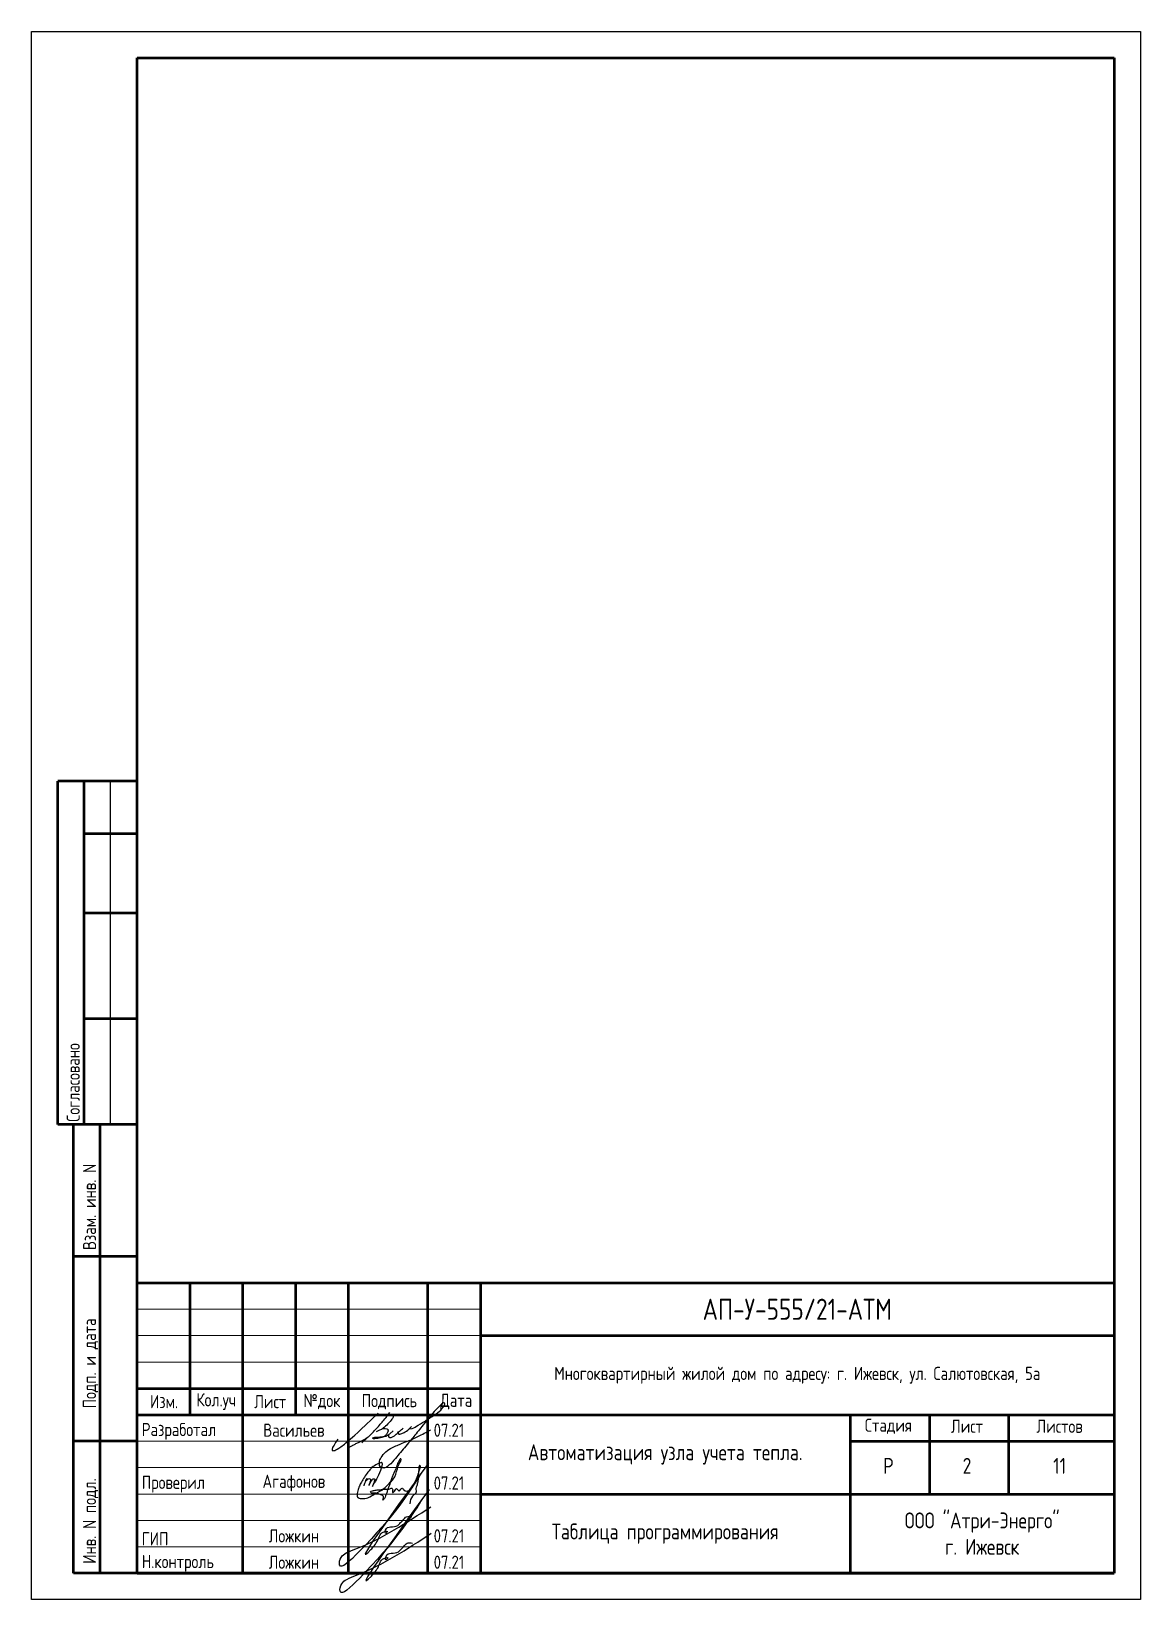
# Model space of a CAD drawing. Header units: millimetres. Extents: x -24312 to 142424, y -11214 to -5274.
# Drawn here: x 88385 to 92585, y -11214 to -5274 of the extents above; entities that cross this region are included whole.
import ezdxf
from ezdxf.enums import TextEntityAlignment as Align

# ---------------------------------------------------------------- set-up
doc = ezdxf.new("R2010")
doc.units = ezdxf.units.MM
doc.linetypes.add('K5LT_BASIC', pattern=[0])
doc.layers.get('0').update_dxf_attribs({"color": 250})
doc.layers.add('0_Ном._пера__1', color=7, linetype='Continuous', lineweight=5)
doc.layers.add('0_Ном._пера__4', color=7, linetype='Continuous', lineweight=50)
doc.styles.add('ГОСТ 2.304', font='')
doc.styles.get('ГОСТ 2.304').set_extended_font_data('GOST 2.304 type A')

msp = doc.modelspace()

# ---------------------------------------------------------------- texts
at = {"style": 'ГОСТ 2.304'}
for s, height, p in [('АП-У-555/21-АТМ', 80, (91285.282, -10113.68)), ('Изм.', 50, (88887.712, -10463.627)), ('Кол.уч', 50, (89085.282, -10463.68)), ('Лист', 50, (89289.543, -10463.627)), ('№док', 50, (89485.551, -10463.627)), ('Подпись', 50, (89740.818, -10463.627)), ('Дата', 50, (89993.806, -10463.627)), ('Стадия', 50, (91630.253, -10556.954)), ('Лист', 50, (91927.821, -10556.954)), ('Листов', 50, (92278.527, -10556.954)), ('Р', 60, (91630.253, -10706.954)), ('2', 60, (91927.821, -10706.954)), ('11', 60, (92278.527, -10706.954))]:
    msp.add_text(s, height=height, dxfattribs=at).set_placement(p, align=Align.MIDDLE)
at = {"insert": (91285.282, -10363.68), "char_height": 50, "width": 2400, "attachment_point": 5, "line_spacing_factor": 0.9, "style": 'ГОСТ 2.304'}
msp.add_mtext('\\pxqc;{\\C0;Многоквартирный жилой дом по адресу: г. Ижевск, ул. Салютовская, 5а}', dxfattribs=at)
at = {"char_height": 50, "style": 'ГОСТ 2.304'}
for s, insert, attachment_point in [('\\A1;Разработал', (88803.394, -10608.042), 7), ('\\A1;Васильев', (89379.309, -10572.006), 5), ('\\A1;07.21', (89908.571, -10597.006), 7), ('\\A1;Проверил', (88803.394, -10808.042), 7), ('\\A1;Агафонов', (89379.309, -10772.006), 5), ('\\A1;07.21', (89908.571, -10797.006), 7), ('\\A1;ГИП', (88803.394, -11008.042), 7), ('\\A1;Ложкин', (89379.309, -10972.006), 5), ('\\A1;07.21', (89908.571, -10997.006), 7), ('\\A1;Н.контроль', (88803.394, -11108.042), 7), ('\\A1;Ложкин', (89379.309, -11072.006), 5), ('\\A1;07.21', (89908.571, -11097.006), 7)]:
    msp.add_mtext(s, dxfattribs=dict(at, insert=insert, attachment_point=attachment_point))
at = {"char_height": 60, "attachment_point": 5, "style": 'ГОСТ 2.304'}
for s, insert, width in [('\\pxsm1;Автоматизация узла учета тепла.', (90785.282, -10663.68), 1400), ('{\\C7;Таблица программирования}', (90785.282, -10963.68), 1400), ('\\pxsm1;ООО "Атри-Энерго"\\Pг. Ижевск', (91985.282, -10963.68), 1000)]:
    msp.add_mtext(s, dxfattribs=dict(at, insert=insert, width=width))
at = {"layer": '0_Ном._пера__1', "color": 7, "linetype": 'Continuous', "lineweight": 20, "style": 'ГОСТ 2.304'}
for s, p in [('Согласовано', (88568.701, -9403.68)), ('Взам. инв. N', (88630.328, -9889.389)), ('Подп. и дата', (88630.328, -10489.389)), ('Инв. N подл.', (88630.328, -11077.993))]:
    msp.add_text(s, height=50, rotation=90, dxfattribs=at).set_placement(p)

# ---------------------------------------------------------------- blocks, each defined once
blk = doc.blocks.new('A$C4EB2491E')
at = {"ltscale": 0.3}
for points, degree in [([(361.5, 183.4), (381.3, 185), (389.7, 193.7), (434.5, 217.9), (480.1, 249.9), (509.4, 268.7), (528.9, 296), (527, 304.4), (518, 306.4), (483.9, 271.2), (458.1, 240.3), (424.4, 199.1), (403.8, 174.8), (381.3, 144.9), (364.7, 126.9), (338.2, 94), (313.1, 65.6), (291.8, 38.8), (256.2, 0.2), (235.9, -2), (219.5, 9.4), (221, 31.2), (230.9, 55.2), (258.2, 82.9), (287.4, 99), (310.2, 107.5), (332.2, 118.7), (371.4, 132), (398.9, 145.6), (441, 167.4), (461.8, 179)], 3), ([(27.1, 135.1), (9.8, 108.2), (0.4, 94), (-1.3, 80.9), (6.8, 79.5), (27.9, 87.6), (74.6, 124.3), (122.7, 168.5), (215.6, 255.7)], 3), ([(74.6, 124.3), (72.2, 108.6), (72.4, 98.1), (76.1, 96.1), (89.5, 102), (100.2, 108.1), (115.8, 115.4), (130.9, 123.4), (140.4, 128.8), (153.1, 134.6), (165.8, 143.2), (180.7, 154.9), (191.4, 166.4), (212.4, 189.3), (230.2, 210.9), (245.8, 226.5), (261.4, 248.7), (269.4, 259.9)], 3), ([(258.3, 244.4), (279.4, 253.3), (286.7, 246.5), (285.7, 236.5), (284.3, 234.1), (269.6, 212.7), (240.6, 188), (237.7, 184.6), (233.8, 180.9), (205.5, 169.7)], 3), ([(237.7, 184.6), (256.2, 184.1), (261.1, 181.2), (262.3, 174.3), (259.1, 163.6), (248.7, 149.5), (235.5, 142.7), (206.2, 136.1), (192.6, 134.9), (187.2, 140), (194.5, 142.7), (205.3, 144.1), (214.3, 144.4), (231.4, 145.4), (245.7, 147.3), (260.4, 151), (285.7, 173.4)], 3), ([(264.3, 156.1), (261.1, 142.7), (272.8, 141.2), (287.4, 146.8), (295, 153.4), (312, 169), (324, 179.9), (332.5, 185.3), (332.6, 185.6)], 3), ([(307.2, 164.5), (310.6, 157.3), (316, 157.3), (325.7, 160.2), (340.4, 167.6), (357.9, 178.5), (371.6, 193.9)], 3), ([(165.8, 143.2), (139.5, 117.4)], 1)]:
    blk.add_open_spline(points, degree=degree, dxfattribs=at)
blk = doc.blocks.new('A$C0EED4A08')
at = {"lineweight": -2}
blk.add_open_spline([(20.7, 61.2), (21.7, 64.7), (23.4, 71.3), (32.8, 94.2), (24.5, 74.4), (32, 84), (36.5, 87.6), (43.7, 84.6), (42.1, 76.2), (40, 71.5), (35.2, 58.6), (40.1, 68.6), (41.9, 72.9), (45.2, 77.8), (48.5, 81.4), (50.9, 86.6), (59.3, 86), (55.6, 79.5), (55.4, 74.5), (52.8, 68.5), (51.8, 64), (48, 55.7), (54.5, 70.4), (59.7, 74.5), (64.6, 83.8), (72.5, 102.5), (95.3, 150.3), (62.6, 134.7), (50, 127.5), (39.9, 115.2), (29.1, 103.7), (19.8, 87.5), (9.7, 71.6), (2.3, 55.7), (-2.1, 40.8), (-5.4, 21.3), (15, 16.1), (36.5, 18.9), (59.8, 37.2), (88.3, 47.9), (105.1, 69.4), (127.4, 87), (133.6, 115.2), (140.2, 136.7), (150.7, 149.9), (145.6, 155.7), (141.5, 147.9), (138.2, 143.1), (134.1, 133.3), (131, 120.9), (123.3, 108.6), (118.7, 94.1), (113.6, 81.6), (109.9, 69.5), (105.8, 57.7), (100.9, 47), (98.7, 35.8), (93.4, 26.3), (92.6, 18.9), (82.4, 8.9), (91.8, 24.9), (78.5, 31), (67.6, 34.1), (56.4, 38.1), (47.5, 34.5), (39.3, 42), (50, 43.8), (55.7, 45.7), (62.2, 46.5), (68.8, 48.5), (76.6, 47.1), (84, 50.5), (92.3, 49.4), (99.6, 50.2), (107.9, 48.5), (114.2, 56.5), (120.1, 50.1), (118.9, 44.9), (117.9, 33.5), (126.9, 45.4), (132.3, 54.2), (136.9, 47.7), (141.6, 41), (146.3, 48.9), (152, 56.8), (157.2, 46), (170.6, 40.8), (188.8, 54.4), (195.8, 75.5), (206.7, 97.8), (210.2, 112.3), (216.6, 130.9), (210.3, 131.2), (208.9, 126.4), (209.7, 121.1), (208.4, 112.7), (208, 103.5), (208.5, 90), (205.7, 76.5), (202.8, 62.8), (197.5, 51.3), (203, 35.6), (181.6, 25), (179.5, 9.6), (178.2, 0)], degree=3, knots=[0, 0, 0, 0, 14.167194, 26.890754, 35.314392, 41.71436, 48.403337, 54.150711, 59.523492, 69.993822, 76.883495, 83.397454, 89.57598, 94.081517, 100.137054, 104.648788, 110.534043, 115.493961, 121.373327, 126.797914, 133.938197, 137.532955, 146.786799, 157.755729, 165.260393, 175.818679, 226.056962, 240.336611, 262.561771, 272.876484, 287.353537, 309.903384, 328.55104, 344.088105, 361.577216, 378.236769, 391.917028, 414.769459, 443.718804, 478.129909, 503.813264, 524.041038, 561.991008, 582.758455, 598.428883, 599.36325, 603.50078, 615.547993, 623.086606, 633.715246, 654.209645, 665.828887, 679.140989, 694.626301, 703.84956, 716.745925, 729.559612, 738.298125, 747.961274, 755.137825, 764.222563, 777.339173, 788.965562, 801.29066, 810.743379, 816.064539, 824.798882, 830.543276, 836.595448, 843.748837, 851.271103, 859.282141, 867.178556, 875.723493, 881.563983, 891.725366, 896.369877, 902.244552, 908.638358, 920.616836, 927.949916, 933.945368, 939.689414, 948.004643, 954.238626, 963.410453, 972.22617, 996.743911, 1017.877019, 1041.418789, 1065.997666, 1077.036801, 1078.444202, 1082.718227, 1088.858229, 1095.371672, 1107.7691, 1116.500316, 1135.9592, 1148.681173, 1158.604198, 1173.41822, 1190.005644, 1217.589276, 1217.589276, 1217.589276, 1217.589276], dxfattribs=at)
blk = doc.blocks.new('A$C34D362C5')
at = {"ltscale": 10}
for points, knots in [([(217.5, 299.5), (168.8, 221.7), (108.8, 126), (-98.7, -78.1), (-88.4, -15.6), (-62.3, 2.2), (60.8, 46.3), (163.3, 113.7), (254.5, 173.8)], [0, 0, 0, 0, 378.961016, 466.592226, 495.418146, 520.544535, 560.396751, 886.010372, 886.010372, 886.010372, 886.010372]), ([(246.3, 339.2), (98.6, 135.3), (-65.7, -91.6), (58.6, 45.2), (62.1, 78.5), (95.3, 83.3), (79.2, 67.2), (82.6, 94), (103.8, 99.1), (127.8, 97.9), (139.8, 113.9), (151.4, 123.6), (161.9, 140.1), (175.7, 137.5), (182.9, 136.2)], [0, 0, 0, 0, 394.18074, 438.533546, 481.486652, 491.046134, 501.356163, 513.672121, 536.487376, 564.707433, 579.283425, 593.152603, 611.287332, 631.336975, 631.336975, 631.336975, 631.336975])]:
    blk.add_open_spline(points, degree=3, knots=knots, dxfattribs=at)

# ---------------------------------------------------------------- linework, layer by layer
at = {"linetype": 'K5LT_BASIC', "lineweight": 53}
for p, q in [((88785.282, -11113.68), (88785.282, -5373.68)), ((88785.282, -5373.68), (92485.282, -5373.68)), ((92485.282, -5373.68), (92485.282, -11113.68)), ((88485.282, -9413.68), (88485.282, -8113.68)), ((88785.282, -8113.68), (88485.282, -8113.68)), ((88585.282, -9413.68), (88585.282, -8113.68)), ((88785.282, -8313.68), (88585.282, -8313.68)), ((88785.282, -8613.68), (88585.282, -8613.68)), ((88785.282, -9013.68), (88585.282, -9013.68)), ((88785.282, -9413.68), (88485.282, -9413.68)), ((88545.282, -11113.68), (88545.282, -9413.68)), ((88785.282, -9413.68), (88545.282, -9413.68)), ((88645.282, -11113.68), (88645.282, -9413.68)), ((88785.282, -9913.68), (88545.282, -9913.68)), ((88785.282, -10613.68), (88545.282, -10613.68)), ((88785.282, -11113.68), (88545.282, -11113.68))]:
    msp.add_line(p, q, dxfattribs=at)
msp.add_line((88685.282, -9413.68), (88685.282, -8113.68))
at = {"linetype": 'Continuous'}
msp.add_lwpolyline([(88385.282, -5273.68), (92585.282, -5273.68), (92585.282, -11213.68), (88385.282, -11213.68)], close=True, dxfattribs=at)
at = {"layer": '0_Ном._пера__1', "color": 7, "linetype": 'Continuous', "lineweight": 20}
for p, q in [((88785.282, -10113.68), (90085.282, -10113.68)), ((88785.282, -10213.68), (90085.282, -10213.68)), ((88785.282, -10313.68), (90085.282, -10313.68)), ((88785.282, -10613.68), (90085.282, -10613.68)), ((88785.282, -10713.68), (90085.282, -10713.68)), ((88785.282, -10813.68), (90085.282, -10813.68)), ((88785.282, -10913.68), (90085.282, -10913.68)), ((88785.282, -11013.68), (90085.282, -11013.68))]:
    msp.add_line(p, q, dxfattribs=at)
at = {"layer": '0_Ном._пера__4', "color": 7, "linetype": 'Continuous', "lineweight": 50}
for p, q in [((88785.282, -10013.68), (92485.282, -10013.68)), ((88785.282, -11113.68), (88785.282, -10013.68)), ((88985.282, -10013.68), (88985.282, -10513.68)), ((89185.282, -10013.68), (89185.282, -11113.68)), ((89385.282, -10013.68), (89385.282, -10513.68)), ((89585.282, -10013.68), (89585.282, -11113.68)), ((89885.282, -10013.68), (89885.282, -11113.68)), ((90085.282, -10013.68), (90085.282, -11113.68)), ((92485.282, -10013.68), (92485.282, -11113.68)), ((90085.282, -10213.68), (92485.282, -10213.68)), ((88785.282, -10413.68), (90085.282, -10413.68)), ((88785.282, -10513.68), (92485.282, -10513.68)), ((91485.282, -10513.68), (91485.282, -11113.68)), ((91785.282, -10513.68), (91785.282, -10813.68)), ((92085.282, -10513.68), (92085.282, -10813.68)), ((91485.282, -10613.68), (92485.282, -10613.68)), ((90085.282, -10813.68), (92485.282, -10813.68)), ((88785.282, -11113.68), (92485.282, -11113.68)), ((92485.282, -11113.68), (88785.282, -11113.68))]:
    msp.add_line(p, q, dxfattribs=at)

# ---------------------------------------------------------------- block references
at = {"ltscale": 0.3, "xscale": 0.81, "yscale": 0.81, "zscale": 0.81}
msp.add_blockref('A$C4EB2491E', (89523.764, -10714.963), dxfattribs=at)
at = {"ltscale": 10, "xscale": 1.099999999999999, "yscale": 1.099999999999999, "zscale": 1.099999999999999}
msp.add_blockref('A$C0EED4A08', (89622.271, -10850.248), dxfattribs=at)
at = {"ltscale": 10}
for p in [(89643.007, -11035.672), (89645.156, -11135.672)]:
    msp.add_blockref('A$C34D362C5', p, dxfattribs=at)

msp.set_redraw_order([(e.dxf.handle, doc.entitydb.next_handle()) for e in msp.query("TEXT MTEXT ATTDEF DIMENSION ARC_DIMENSION")])  # texts and dimensions are drawn at this point

doc.saveas('drawing.dxf')
